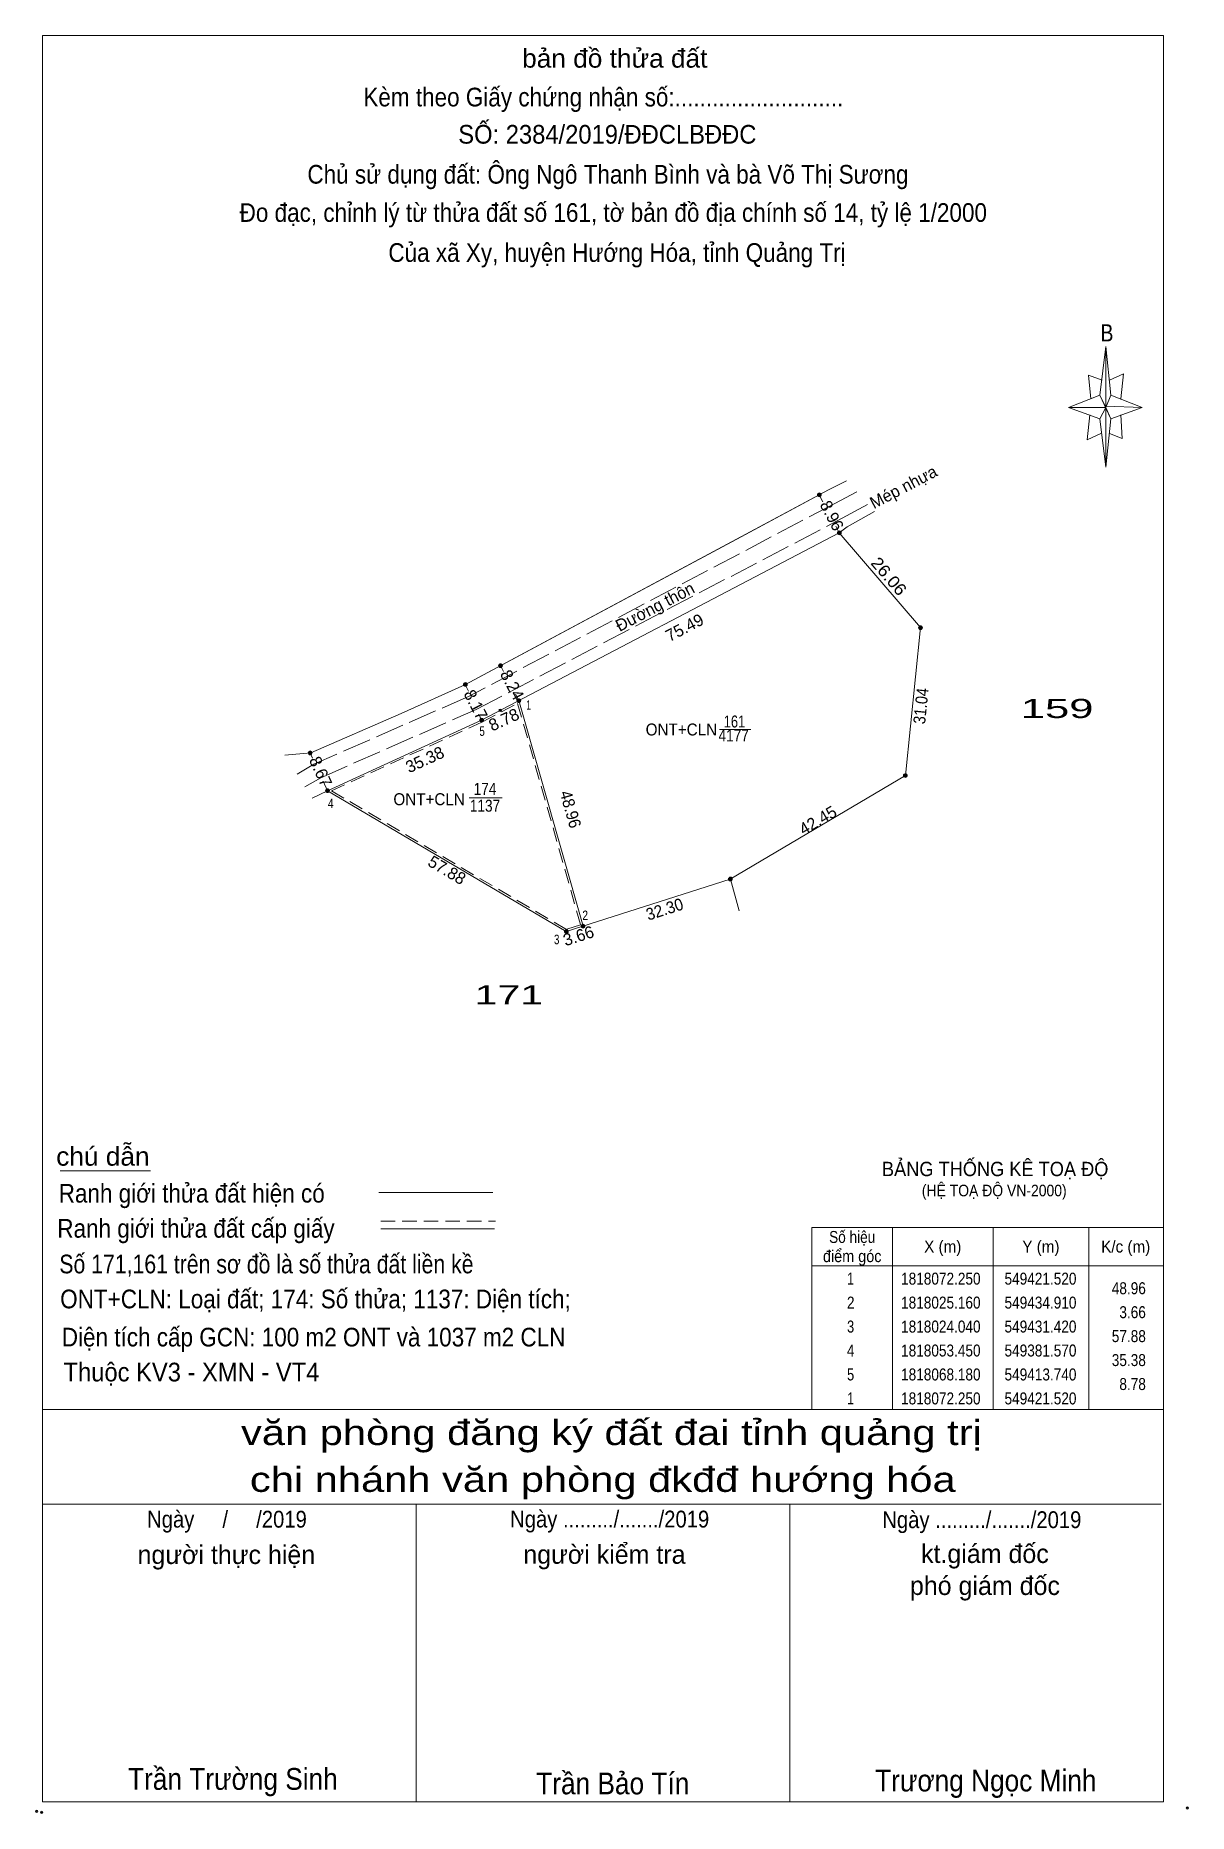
# Model space of a CAD drawing. Header units: metres. Extents: x 548606 to 549533, y 1817840 to 1818211.
# Drawn here: x 548605.9 to 548846.6, y 1817839.7 to 1818210.9 of the extents above; entities that cross this region are included whole.
import ezdxf
from ezdxf.enums import TextEntityAlignment as Align

# ---------------------------------------------------------------- set-up
doc = ezdxf.new("R2010")
doc.units = ezdxf.units.M
doc.header["$PDMODE"] = 32
doc.header["$PDSIZE"] = 0.5
doc.linetypes.add('LONG_DASHED', pattern=[7.5, 6, -1.5])
doc.linetypes.add('MEDIUM_DASHED', pattern=[4.5, 3, -1.5])
for name, color, linetype, lineweight in [('1', 7, 'Continuous', 13), ('10', 7, 'Continuous', 13), ('2', 7, 'Continuous', 13), ('22', 7, 'LONG_DASHED', 13), ('23', 7, 'Continuous', 13), ('28', 7, 'Continuous', 13), ('3', 7, 'Continuous', 13), ('63', 7, 'Continuous', 13)]:
    doc.layers.add(name, color=color, linetype=linetype, lineweight=lineweight)
doc.layers.add('13', color=7, linetype='Continuous')
doc.layers.add('52', color=7, linetype='Continuous')

msp = doc.modelspace()

# ---------------------------------------------------------------- texts
at = {"layer": '1'}
for s, height, width, p in [('1', 2, 0.65, (548708.835, 1818070.12)), ('161', 2.5, 0.8, (548751.805, 1818066.42)), ('5', 2, 0.75, (548699.125, 1818064.67)), ('ONT+CLN', 2.5, 0.95, (548740.725, 1818064.75)), ('4177', 2.5, 0.85, (548751.64, 1818063.5)), ('174', 2.5, 0.85, (548699.735, 1818052.36)), ('4', 2, 0.8, (548667.525, 1818049.58)), ('ONT+CLN', 2.5, 0.95, (548688.065, 1818050.2)), ('1137', 2.5, 0.85, (548699.73, 1818048.84)), ('2', 2, 0.8, (548720.64, 1818026.2)), ('3', 2, 0.75, (548714.7, 1818021.18))]:
    msp.add_text(s, height=height, dxfattribs=dict(at, width=width)).set_placement(p, align=Align.CENTER)
at = {"layer": '13'}
for s, width, p in [('159', 1.7, (548819.16, 1818068.39)), ('171', 1.6, (548704.71, 1818008.61))]:
    msp.add_text(s, height=4, dxfattribs=dict(at, width=width)).set_placement(p, align=Align.CENTER)
at = {"layer": '3'}
for s, height, width, p in [('bản đồ thửa đất', 3.9, 1.05, (548726.82, 1818204.15)), ('Kèm theo Giấy chứng nhận số:...........................', 3.9, 0.9, (548724.43, 1818196.06)), ('SỐ: 2384/2019/ĐĐCLBĐĐC', 3.9, 0.95, (548725.27, 1818188.29)), ('Chủ sử dụng đất: Ông Ngô Thanh Bình và bà Võ Thị Sương', 3.9, 0.9, (548725.39, 1818179.94)), ('Đo đạc, chỉnh lý từ thửa đất số 161, tờ bản đồ địa chính số 14, tỷ lệ 1/2000', 3.9, 0.9, (548726.51, 1818171.96)), ('Của xã Xy, huyện Hướng Hóa, tỉnh Quảng Trị', 3.9, 0.9, (548727.285, 1818163.61)), ('B', 3.582, 0.85, (548829.56, 1818147)), ('văn phòng đăng ký đất đai tỉnh quảng trị', 5.2, 1.25, (548726.12, 1817916.64)), ('chi nhánh văn phòng đkđđ hướng hóa', 5.2, 1.25, (548724.32, 1817906.86)), ('Ngày     /     /2019', 3.51, 0.9, (548645.865, 1817899.4)), ('Ngày ........./......./2019', 3.51, 0.9, (548725.755, 1817899.43)), ('Ngày ........./......./2019', 3.51, 0.9, (548803.445, 1817899.3)), ('Trần Trường Sinh', 4.55, 0.9, (548647.105, 1817844.67)), ('Trương Ngọc Minh', 4.55, 0.9, (548804.265, 1817844.33)), ('Trần Bảo Tín', 4.55, 0.9, (548726.4, 1817843.73))]:
    msp.add_text(s, height=height, dxfattribs=dict(at, width=width)).set_placement(p, align=Align.CENTER)
for s, height, width, p in [('chú dẫn', 3.9, 1.05, (548610.22, 1817974.95)), ('BẢNG THỐNG KÊ TOẠ ĐỘ ', 2.99, 0.95, (548782.59, 1817972.77)), ('Ranh giới thửa đất hiện có ', 3.9, 0.9, (548610.74, 1817967.25)), ('(HỆ TOẠ ĐỘ VN-2000)', 2.418, 0.9, (548790.91, 1817968.56)), ('Ranh giới thửa đất cấp giấy', 3.9, 0.9, (548610.45, 1817959.92)), ('Số 171,161 trên sơ đồ là số thửa đất liền kề', 3.9, 0.85, (548610.87, 1817952.48)), ('ONT+CLN: Loại đất; 174: Số thửa; 1137: Diện tích;', 3.9, 0.9, (548611.05, 1817945.18)), ('Diện tích cấp GCN: 100 m2 ONT và 1037 m2 CLN', 3.9, 0.9, (548611.39, 1817937.22)), ('Thuộc KV3 - XMN - VT4', 3.9, 0.95, (548611.75, 1817929.92))]:
    msp.add_text(s, height=height, dxfattribs=dict(at, width=width)).set_placement(p)
for s, p in [('người thực hiện', (548645.74, 1817891.81)), ('người kiểm tra', (548724.66, 1817891.86)), ('kt.giám đốc', (548804.08, 1817892.02)), ('phó giám đốc', (548804.085, 1817885.34))]:
    msp.add_text(s, height=3.9, dxfattribs=at).set_placement(p, align=Align.CENTER)
at = {"layer": '52', "width": 0.95}
msp.add_text('48.96', height=2.5, rotation=285.869, dxfattribs=at).set_placement((548716.388, 1818049.012), align=Align.CENTER)
at = {"layer": '63'}
for s, rotation, p in [('Mép nhựa', 27.638, (548787.65, 1818115.511)), ('8.96', 297.651, (548771.038, 1818110.07)), ('Đường thôn', 27.638, (548735.785, 1818090.514)), ('75.49', 27.638, (548741.965, 1818086.167)), ('8.24', 297.684, (548704.293, 1818074.726)), ('8.17', 297.684, (548696.692, 1818070.576)), ('8.78', 24.602, (548704.2, 1818066.922)), ('35.38', 24.602, (548687.69, 1818058.581)), ('8.67', 294.614, (548664.292, 1818056.691)), ('42.45', 30.6, (548769.849, 1818045.969)), ('57.88', 329.461, (548691.165, 1818035.582)), ('3.66', 17.792, (548719.628, 1818021.741))]:
    msp.add_text(s, height=2.5, rotation=rotation, dxfattribs=at).set_placement(p, align=Align.CENTER)
for s, rotation, width, p in [('26.06', 310.611, 1.1, (548783.088, 1818097.174)), ('31.04', 84.176, 0.9, (548791.971, 1818070.778)), ('32.30', 17.739, 0.95, (548737.599, 1818027.298))]:
    msp.add_text(s, height=2.5, rotation=rotation, dxfattribs=dict(at, width=width)).set_placement(p, align=Align.CENTER)
for s, width, p in [('Số hiệu', 0.85, (548776.38, 1817958.82)), ('điểm góc', 0.9, (548776.38, 1817954.82)), ('X (m)', 0.95, (548795.28, 1817956.82)), ('Y (m)', 0.95, (548815.775, 1817956.82)), ('K/c (m)', 0.95, (548833.48, 1817956.82)), (' 1', 0.75, (548775.675, 1817950.12)), ('1818072.250', 0.85, (548794.88, 1817950.12)), ('549421.520', 0.85, (548815.685, 1817950.12)), (' 2', 0.85, (548775.68, 1817945.12)), ('1818025.160', 0.85, (548794.88, 1817945.12)), ('549434.910', 0.85, (548815.685, 1817945.12)), (' 3', 0.8, (548775.68, 1817940.12)), ('1818024.040', 0.85, (548794.88, 1817940.12)), ('549431.420', 0.85, (548815.685, 1817940.12)), (' 4', 0.85, (548775.675, 1817935.12)), ('1818053.450', 0.85, (548794.88, 1817935.12)), ('549381.570', 0.85, (548815.685, 1817935.12)), (' 5', 0.8, (548775.68, 1817930.12)), ('1818068.180', 0.85, (548794.88, 1817930.12)), ('549413.740', 0.85, (548815.685, 1817930.12)), (' 1', 0.75, (548775.675, 1817925.12)), ('1818072.250', 0.85, (548794.88, 1817925.12)), ('549421.520', 0.85, (548815.685, 1817925.12))]:
    msp.add_text(s, height=2.5, dxfattribs=dict(at, width=width)).set_placement(p, align=Align.CENTER)
at = {"layer": '63', "width": 0.85}
for s, p in [('48.96', (548837.68, 1817948.12)), ('3.66', (548837.68, 1817943.12)), ('57.88', (548837.68, 1817938.12)), ('35.38', (548837.68, 1817933.12)), ('8.78', (548837.68, 1817928.12))]:
    msp.add_text(s, height=2.5, dxfattribs=at).set_placement(p, align=Align.RIGHT)

# ---------------------------------------------------------------- hatches: boundary and pattern name
at = {"layer": '63'}
for points in [[(548769.919, 1818114.991, 1), (548769.119, 1818114.991, 1)], [(548774.079, 1818107.051, 1), (548773.279, 1818107.051, 1)], [(548791.039, 1818087.271, 1), (548790.239, 1818087.271, 1)], [(548703.369, 1818079.331, 1), (548702.569, 1818079.331, 1)], [(548696.019, 1818075.391, 1), (548695.219, 1818075.391, 1)], [(548707.199, 1818072.031, 1), (548706.399, 1818072.031, 1)], [(548699.419, 1818067.961, 1), (548698.619, 1818067.961, 1)], [(548663.639, 1818061.111, 1), (548662.839, 1818061.111, 1)], [(548787.889, 1818056.391, 1), (548787.089, 1818056.391, 1)], [(548667.249, 1818053.231, 1), (548666.449, 1818053.231, 1)], [(548751.349, 1818034.781, 1), (548750.549, 1818034.781, 1)], [(548717.099, 1818023.821, 1), (548716.299, 1818023.821, 1)], [(548720.589, 1818024.941, 1), (548719.789, 1818024.941, 1)]]:
    msp.add_hatch(color=256, dxfattribs=at).paths.add_polyline_path(points)

# ---------------------------------------------------------------- linework, layer by layer
at = {"layer": '1', "linetype": 'MEDIUM_DASHED'}
msp.add_lwpolyline([(548706.54, 1818071.45), (548719.69, 1818025.2), (548716.74, 1818024.26), (548667.7, 1818053.19), (548699.19, 1818067.6)], close=True, dxfattribs=at)
at = {"layer": '10'}
msp.add_line((548750.95, 1818034.78), (548752.81, 1818028.18), dxfattribs=at)
for points in [[(548771.41, 1818116.01), (548753.18, 1818106.24), (548695.49, 1818075.33), (548682.26, 1818069.35)], [(548773.67, 1818107.05), (548790.63, 1818087.27), (548787.48, 1818056.39), (548750.94, 1818034.78)], [(548666.84, 1818053.23), (548716.69, 1818023.82), (548750.94, 1818034.78)]]:
    msp.add_lwpolyline(points, dxfattribs=at)
at = {"layer": '2'}
for p, q in [((548775.2, 1818117.93), (548771.42, 1818116.01)), ((548775.33, 1818108.32), (548781.01, 1818111.51)), ((548682.26, 1818069.35), (548663.36, 1818061.12)), ((548663.37, 1818061.12), (548657.97, 1818060.67)), ((548663.66, 1818051.68), (548666.85, 1818053.23)), ((548752.81, 1818028.18), (548750.95, 1818034.78)), ((548750.95, 1818034.78), (548752.81, 1818028.18))]:
    msp.add_line(p, q, dxfattribs=at)
msp.add_lwpolyline([(548699.01, 1818067.96), (548773.67, 1818107.05), (548790.63, 1818087.27), (548787.48, 1818056.39), (548750.94, 1818034.78), (548716.69, 1818023.82), (548666.84, 1818053.23)], close=True, dxfattribs=at)
for points in [[(548750.94, 1818034.78), (548787.48, 1818056.39), (548790.63, 1818087.27), (548773.67, 1818107.05), (548775.32, 1818108.32)], [(548666.84, 1818053.23), (548716.69, 1818023.82), (548750.94, 1818034.78)]]:
    msp.add_lwpolyline(points, dxfattribs=at)
at = {"layer": '22'}
for p, q in [((548772.74, 1818113.18), (548696.3, 1818072.89)), ((548777.32, 1818115.58), (548772.75, 1818113.18)), ((548774.31, 1818110.11), (548779.66, 1818113)), ((548697.91, 1818070.17), (548774.3, 1818110.11)), ((548696.3, 1818072.89), (548663.98, 1818058.74)), ((548665.44, 1818055.94), (548697.91, 1818070.17)), ((548663.99, 1818058.74), (548660.49, 1818056.69)), ((548662.15, 1818054.06), (548665.45, 1818055.94))]:
    msp.add_line(p, q, dxfattribs=at)
at = {"layer": '23'}
for p, q in [((548775.2, 1818117.93), (548771.42, 1818116.01)), ((548775.33, 1818108.32), (548781.01, 1818111.51)), ((548663.37, 1818061.12), (548657.97, 1818060.67)), ((548663.66, 1818051.68), (548666.85, 1818053.23))]:
    msp.add_line(p, q, dxfattribs=at)
for points in [[(548771.41, 1818116.01), (548695.49, 1818075.33), (548682.26, 1818069.35), (548663.36, 1818061.12)], [(548666.84, 1818053.23), (548699.01, 1818067.96), (548773.67, 1818107.05), (548775.32, 1818108.32)]]:
    msp.add_lwpolyline(points, dxfattribs=at)
at = {"layer": '28'}
msp.add_line((548706.8, 1818072.03), (548720.19, 1818024.94), dxfattribs=at)
at = {"layer": '3'}
for p, q in [((548828.04, 1818135.82), (548829.34, 1818145.96)), ((548830.38, 1818135.82), (548836.88, 1818133.22)), ((548828.04, 1818130.88), (548821.54, 1818133.22)), ((548832.46, 1818131.66), (548832.72, 1818126.72)), ((548830.38, 1818130.88), (548829.34, 1818120.74)), ((548832.72, 1818126.72), (548830.12, 1818127.76)), ((548611.04, 1817973.88), (548629.87, 1817973.88)), ((548677.6, 1817969.36), (548701.37, 1817969.36)), ((548677.97, 1817961.74), (548701.73, 1817961.74)), ((548607.38, 1817924.07), (548841.38, 1817924.07)), ((548607.38, 1817904.31), (548840.86, 1817904.31)), ((548607.38, 1817904.31), (548840.86, 1817904.31)), ((548607.38, 1817904.31), (548840.86, 1817904.31)), ((548685.38, 1817842.17), (548685.38, 1817904.31)), ((548763.38, 1817842.17), (548763.38, 1817904.31))]:
    msp.add_line(p, q, dxfattribs=at)
at = {"layer": '3', "linetype": 'MEDIUM_DASHED'}
msp.add_line((548677.97, 1817963.35), (548701.89, 1817963.35), dxfattribs=at)
at = {"layer": '3'}
for points in [[(548607.38, 1818210.85), (548841.38, 1818210.85), (548841.38, 1817842.17), (548607.38, 1817842.17)], [(548829.34, 1818145.96), (548830.38, 1818135.82), (548829.34, 1818133.22)], [(548829.34, 1818133.22), (548821.54, 1818133.22), (548828.04, 1818135.82), (548830.38, 1818130.88), (548836.88, 1818133.22), (548829.34, 1818133.48)], [(548829.34, 1818133.22), (548829.34, 1818120.74), (548828.04, 1818130.88)]]:
    msp.add_lwpolyline(points, close=True, dxfattribs=at)
for points in [[(548828.56, 1818138.94), (548825.7, 1818139.98), (548826.22, 1818135.04)], [(548830.12, 1818138.94), (548832.98, 1818140.24), (548832.46, 1818135.04)], [(548829.34, 1818133.22), (548828.04, 1818135.82), (548821.54, 1818133.22)], [(548825.96, 1818131.66), (548825.44, 1818126.46), (548828.3, 1818127.76)], [(548829.34, 1818133.22), (548830.38, 1818130.88), (548836.88, 1818133.22)], [(548841.38, 1817842.17), (548607.38, 1817842.17), (548607.38, 1817904.31)]]:
    msp.add_lwpolyline(points, dxfattribs=at)
for p in [(548606.16, 1817840.17), (548607.2, 1817839.99), (548846.32, 1817840.87)]:
    msp.add_point(p, dxfattribs=at)
at = {"layer": '63'}
for p, q in [((548769.51, 1818114.99), (548770.28, 1818113.52)), ((548772.96, 1818108.41), (548773.67, 1818107.05)), ((548702.96, 1818079.33), (548703.61, 1818078.08)), ((548695.61, 1818075.39), (548696.26, 1818073.97)), ((548706.08, 1818073.38), (548706.79, 1818072.03)), ((548698.46, 1818069.17), (548699.01, 1818067.96)), ((548748.68, 1818066), (548755.2, 1818066)), ((548663.23, 1818061.11), (548663.74, 1818060)), ((548665.92, 1818055.24), (548666.84, 1818053.23)), ((548696.45, 1818051.72), (548703.28, 1818051.72)), ((548784.78, 1817962.07), (548784.78, 1817924.07)), ((548805.78, 1817962.07), (548805.78, 1817924.07)), ((548825.78, 1817962.07), (548825.78, 1817924.07)), ((548767.98, 1817954.07), (548841.38, 1817954.07))]:
    msp.add_line(p, q, dxfattribs=at)
msp.add_lwpolyline([(548767.98, 1817962.07), (548841.38, 1817962.07), (548841.38, 1817924.07), (548767.98, 1817924.07)], close=True, dxfattribs=at)
for centre in [(548769.519, 1818114.991), (548773.679, 1818107.051), (548790.639, 1818087.271), (548702.969, 1818079.331), (548695.619, 1818075.391), (548706.799, 1818072.031), (548699.019, 1818067.961), (548663.239, 1818061.111), (548787.489, 1818056.391), (548666.849, 1818053.231), (548750.949, 1818034.781), (548716.699, 1818023.821), (548720.189, 1818024.941)]:
    msp.add_circle(centre, 0.4, dxfattribs=at)
msp.add_point((548702.9, 1818070), dxfattribs=at)

msp.set_redraw_order([(e.dxf.handle, doc.entitydb.next_handle()) for e in msp.query("TEXT MTEXT ATTDEF DIMENSION ARC_DIMENSION")])  # texts and dimensions are drawn at this point

doc.saveas('drawing.dxf')
